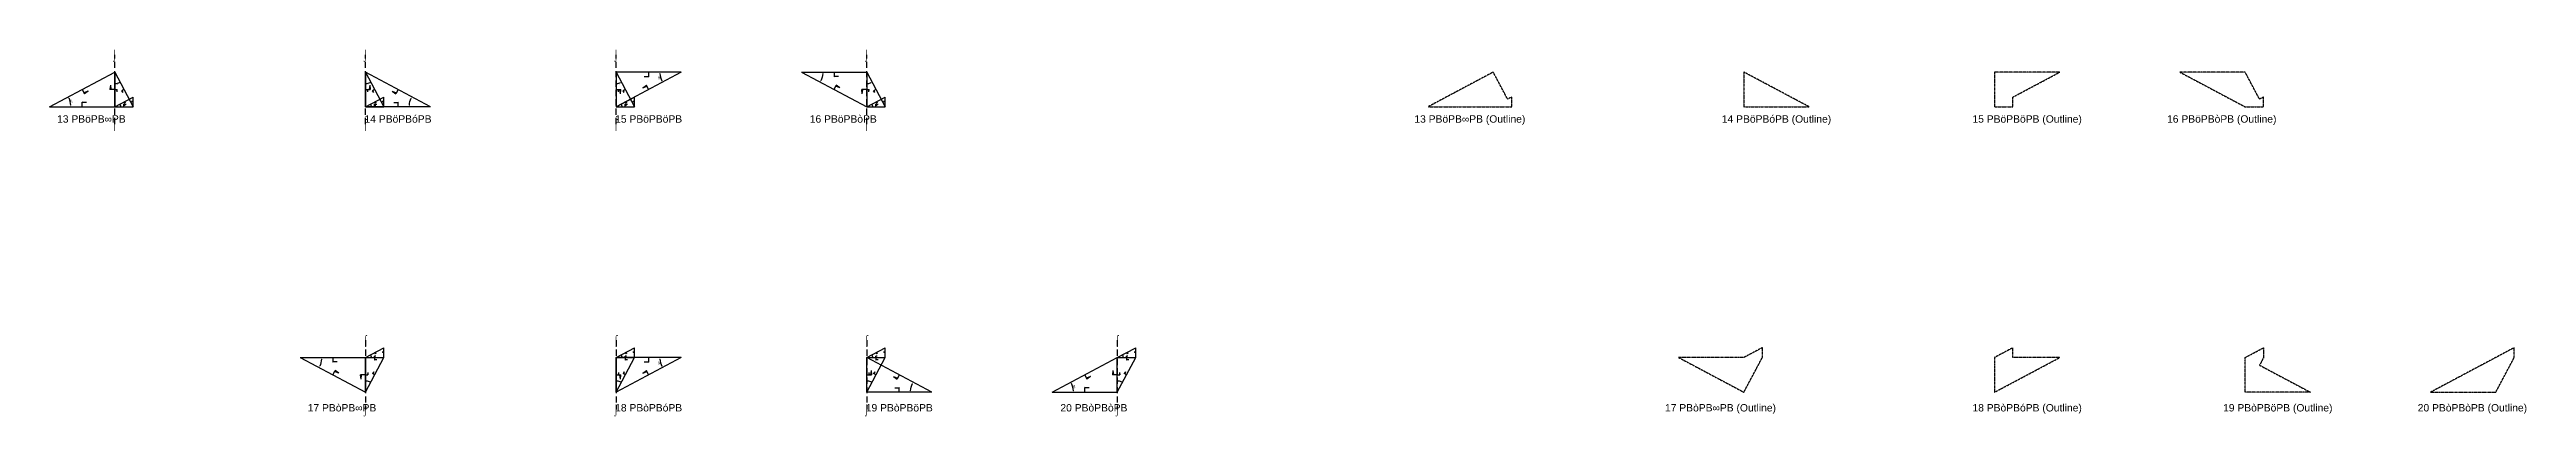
# Model space of a CAD drawing. Header units: millimetres. Extents: x 119083 to 3119777, y -5668141 to 24518.
# Drawn here: x 485576 to 2500269, y -1254564 to -956190 of the extents above; entities that cross this region are included whole.
import ezdxf
from ezdxf.enums import TextEntityAlignment as Align

# ---------------------------------------------------------------- set-up
doc = ezdxf.new("R2010")
doc.units = ezdxf.units.MM
doc.header["$PDMODE"] = 35
doc.linetypes.add('DASHED', pattern=[19.05, 12.7, -6.35])
for name, color, linetype in [('BASE', 170, 'Continuous'), ('HYPOTENUSE', 20, 'Continuous'), ('PERPENDICULAR', 90, 'Continuous')]:
    doc.layers.add(name, color=color, linetype=linetype)
doc.styles.add('Arial', font='arial_0.ttf')
doc.dimstyles.new('ISO-25', dxfattribs={"dimtxt": 250, "dimasz": 100, "dimexe": 1.25, "dimexo": 0.625, "dimgap": 100, "dimtad": 1, "dimdec": 0, "dimtxsty": 'Arial', "dimcen": 2.5, "dimadec": 0, "dimazin": 0, "dimtfac": 1, "dimtdec": 0, "dimtmove": 0, "dimatfit": 3, "dimfxl": 1, "dimarcsym": 0})

msp = doc.modelspace()

# ---------------------------------------------------------------- texts
at = {"linetype": 'DASHED', "ltscale": 100, "style": 'Arial'}
for s, p in [('⌡', (538633, -960455)), ('⌡', (742496, -960455)), ('⌡', (946358, -960455)), ('⌡', (1150221, -960455)), ('13 PBöPB∞PB', (519604, -1012645)), ('⌠', (538633, -1016876)), ('⌠', (742496, -1016876)), ('14 PBöPBóPB', (769024, -1012645)), ('⌠', (946358, -1016876)), ('15 PBöPBöPB', (972887, -1012645)), ('16 PBöPBòPB', (1131192, -1012645)), ('⌠', (1150221, -1016876)), ('13 PBöPB∞PB (Outline)', (1640849, -1012645)), ('14 PBöPBóPB (Outline)', (1890268, -1012645)), ('15 PBöPBöPB (Outline)', (2094131, -1012645)), ('16 PBöPBòPB (Outline)', (2252437, -1012645)), ('⌠', (742496, -1192528)), ('⌠', (946358, -1192528)), ('⌠', (1150221, -1192528)), ('⌠', (1354083, -1192528)), ('17 PBòPB∞PB', (723467, -1247510)), ('⌡', (742496, -1248950)), ('⌡', (946358, -1248950)), ('18 PBòPBóPB', (972887, -1247510)), ('⌡', (1150221, -1248950)), ('19 PBòPBöPB', (1176749, -1247510)), ('20 PBòPBòPB', (1335055, -1247510)), ('⌡', (1354083, -1248950)), ('17 PBòPB∞PB (Outline)', (1844711, -1247510)), ('18 PBòPBóPB (Outline)', (2094131, -1247510)), ('19 PBòPBöPB (Outline)', (2297994, -1247510)), ('20 PBòPBòPB (Outline)', (2456299, -1247510))]:
    msp.add_text(s, height=6000, dxfattribs=at).set_placement(p, align=Align.MIDDLE_CENTER)

# ---------------------------------------------------------------- blocks, each defined once
blk = doc.blocks.new('*D9')
at = {"color": 0, "lineweight": -2, "ltscale": 100, "transparency": 16777216}
blk.add_arc((0, 0), 4906, 4.08845, 23.91155, dxfattribs=at)
at = {"color": 0, "ltscale": 100, "transparency": 16777216}
for points in [[(4432, 1963), (4537, 2014), (4332, 2303)], [(4952, 352), (4835, 348), (4906, 0)]]:
    blk.add_solid(points, dxfattribs=at)
at = {"layer": 'Defpoints', "color": 0, "ltscale": 100, "transparency": 16777216}
for p in [(15000, 7976), (0, 0), (0, 0), (4841, 796), (15000, 0)]:
    blk.add_point(p, dxfattribs=at)
at = {"color": 0, "ltscale": 100, "transparency": 16777216, "insert": (5055, 1260), "char_height": 400, "attachment_point": 5, "rotation": 284, "style": 'Arial'}
blk.add_mtext('28°', dxfattribs=at)
blk = doc.blocks.new('SanjoyNathGeometrifyingTrigonometryFundamentalLockedSet')
at = {"color": 242, "linetype": 'DASHED', "ltscale": 100, "true_color": 0xcd2027}
for p, q in [((7500, 3987.8), (8016.4, 3016.6)), ((8852.4, 3574.3), (7922.5, 3193.2)), ((8852.4, 3574.3), (8016.4, 3016.6))]:
    blk.add_line(p, q, dxfattribs=at)
at = {"color": 159, "linetype": 'DASHED', "ltscale": 100, "true_color": 0x22346e}
for p, q in [((7500, 0), (7500, 1100)), ((8500, 1000), (7500, 1100)), ((8500, 1000), (7500, 900))]:
    blk.add_line(p, q, dxfattribs=at)
at = {"color": 114, "linetype": 'DASHED', "ltscale": 100, "true_color": 0x139b48}
for p, q in [((14000, 4987.8), (13900, 3987.8)), ((15000, 3987.8), (13900, 3987.8)), ((14000, 4987.8), (14100, 3987.8))]:
    blk.add_line(p, q, dxfattribs=at)
at = {"layer": 'BASE'}
blk.add_line((0, 0), (15000, 0), dxfattribs=at)
at = {"layer": 'HYPOTENUSE'}
blk.add_line((0, 0), (15000, 7975.6), dxfattribs=at)
at = {"layer": 'PERPENDICULAR'}
blk.add_line((15000, 0), (15000, 7975.6), dxfattribs=at)
at = {"color": 4, "ltscale": 100}
dim = blk.add_angular_dim_2l(base=(4841, 795.6), line1=((0, 0), (15000, 0)), line2=((0, 0), (15000, 7975.6)), dimstyle='ISO-25', override={"dimtxt": 400, "dimasz": 350, "dimgap": 100}, dxfattribs=at)
dim.commit()
dim.dimension.update_dxf_attribs({"geometry": '*D9', "text_midpoint": (5055.4, 1260.5)})

# ---------------------------------------------------------------- linework, layer by layer
at = {"linetype": 'DASHED', "ltscale": 400}
for p, q in [((538633, -1016876), (538633, -960455)), ((742496, -1016876), (742496, -960455)), ((946358, -1016876), (946358, -960455)), ((1150221, -1016876), (1150221, -960455)), ((742496, -1192528), (742496, -1248950)), ((946358, -1192528), (946358, -1248950)), ((1150221, -1192528), (1150221, -1248950)), ((1354083, -1192528), (1354083, -1248950))]:
    msp.add_line(p, q, dxfattribs=at)
at = {"linetype": 'DASHED'}
for points in [[(1674877, -1002771), (1674877, -994795), (1671571, -996553), (1659877, -974560), (1606820, -1002771)], [(1863740, -1002771), (1916797, -1002771), (1863740, -974560)], [(2067603, -1002771), (2082603, -1002771), (2082603, -994795), (2120659, -974560), (2067603, -974560)], [(2286465, -1002771), (2286465, -994795), (2283159, -996553), (2271465, -974560), (2218408, -974560), (2271465, -1002771)], [(1878740, -1198658), (1863740, -1206633), (1810683, -1206633), (1863740, -1234844), (1878740, -1206633)], [(2082603, -1206633), (2082603, -1198658), (2067603, -1206633), (2067603, -1234844), (2120659, -1206633)], [(2324522, -1234844), (2271465, -1234844), (2271465, -1206633), (2286465, -1198658), (2286465, -1206633), (2283159, -1212851)], [(2490328, -1198658), (2422271, -1234844), (2475328, -1234844), (2490328, -1206633)]]:
    msp.add_lwpolyline(points, close=True, dxfattribs=at)

# ---------------------------------------------------------------- block references
at = {"linetype": 'DASHED', "ltscale": 100}
for p, xscale, yscale, zscale in [((485576, -1002771), 3.537132037454102, 3.537132037454102, 3.537132037454102), ((795553, -1002771), -3.537132037454102, 3.537132037454102, 3.537132037454102), ((1203278, -1234844), -3.537132037454116, 3.537132037454116, 3.537132037454116), ((1301026, -1234844), 3.537132037454116, 3.537132037454116, 3.537132037454116)]:
    msp.add_blockref('SanjoyNathGeometrifyingTrigonometryFundamentalLockedSet', p, dxfattribs=dict(at, xscale=xscale, yscale=yscale, zscale=zscale))
for p, xscale, yscale, zscale, rotation in [((538633, -974560), 1.880726465346331, 1.880726465346331, 1.880726465346331, 270), ((742496, -974560), 1.880726465346331, 1.880726465346331, 1.880726465346331, 270), ((946358, -974560), 1.880726465346331, 1.880726465346331, 1.880726465346331, 270), ((999415, -974560), 3.537132037454102, 3.537132037454102, 3.537132037454102, 180), ((1097164, -974560), -3.537132037454102, 3.537132037454102, 3.537132037454102, 180), ((1150221, -974560), 1.880726465346331, 1.880726465346331, 1.880726465346331, 270), ((689439, -1206633), -3.537132037454116, 3.537132037454116, 3.537132037454116, 180), ((742496, -1234844), -1.880726465346331, 1.880726465346331, 1.880726465346331, 270), ((946358, -1234844), -1.880726465346331, 1.880726465346331, 1.880726465346331, 270), ((999415, -1206633), 3.537132037454116, 3.537132037454116, 3.537132037454116, 180), ((1150221, -1234844), -1.880726465346331, 1.880726465346331, 1.880726465346331, 270), ((1354083, -1234844), -1.880726465346331, 1.880726465346331, 1.880726465346331, 270)]:
    msp.add_blockref('SanjoyNathGeometrifyingTrigonometryFundamentalLockedSet', p, dxfattribs=dict(at, xscale=xscale, yscale=yscale, zscale=zscale, rotation=rotation))
at = {"linetype": 'DASHED'}
for p in [(538633, -1002771), (742496, -1002771), (946358, -1002771), (1150221, -1002771), (742496, -1206633), (946358, -1206633), (1150221, -1206633), (1354083, -1206633)]:
    msp.add_blockref('SanjoyNathGeometrifyingTrigonometryFundamentalLockedSet', p, dxfattribs=at)

msp.set_redraw_order([(e.dxf.handle, doc.entitydb.next_handle()) for e in msp.query("TEXT MTEXT ATTDEF DIMENSION ARC_DIMENSION")])  # texts and dimensions are drawn at this point

doc.saveas('drawing.dxf')
